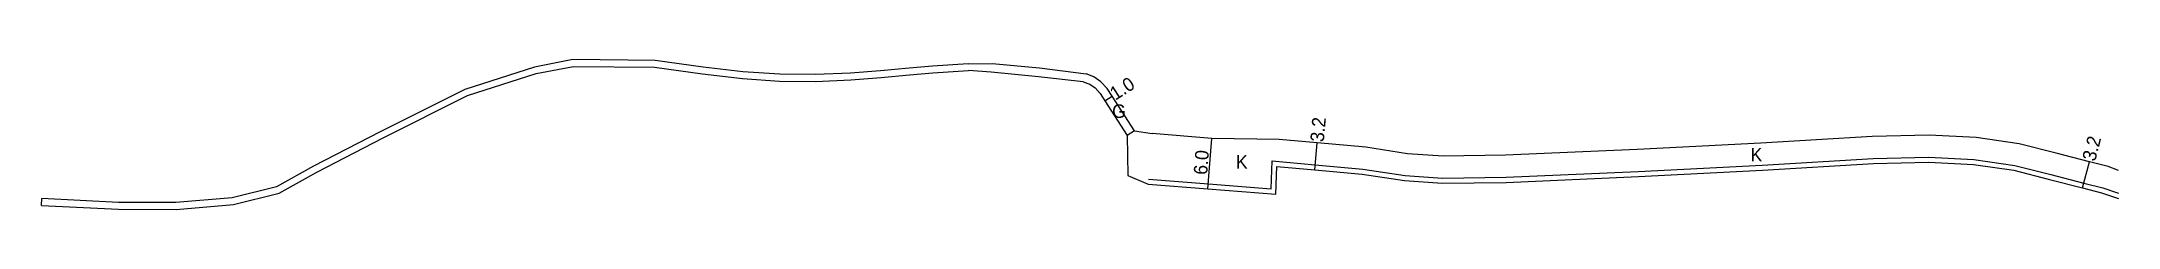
# Model space of a CAD drawing. Header units: metres. Extents: x 0 to 2400, y -93000 to -90000.
# Drawn here: x 555 to 800, y -92895.1 to -92877.4 of the extents above; entities that cross this region are included whole.
import ezdxf

# ---------------------------------------------------------------- set-up
doc = ezdxf.new("R2010")
doc.units = ezdxf.units.M
doc.header["$LTSCALE"] = 2.5
for name, color, linetype in [('幅員', 7, 'Continuous'), ('歩道・分離帯・安全施設', 7, 'Continuous'), ('舗装', 7, 'Continuous'), ('道路', 7, 'Continuous')]:
    doc.layers.add(name, color=color, linetype=linetype)
doc.styles.get("Standard").update_dxf_attribs({"font": ''})
doc.styles.get('Standard').set_extended_font_data('@MS PGothic')

msp = doc.modelspace()

# ---------------------------------------------------------------- texts
at = {"layer": '幅員'}
for s, rotation, p in [('1.0', 32.656, (681.69, -92882.22)), ('3.2', 84.7807, (706.26, -92887.15)), ('3.2', 75.4749, (797.25, -92889.47)), ('6.0', 85.4541, (692.5, -92891.03))]:
    msp.add_text(s, height=1.6, rotation=rotation, dxfattribs=at).set_placement(p)
at = {"layer": '舗装'}
for s, p in [('G', (681.3, -92884.25)), ('K', (695.89, -92890.26)), ('K', (756.6, -92889.41))]:
    msp.add_text(s, height=1.6, dxfattribs=at).set_placement(p)

# ---------------------------------------------------------------- linework, layer by layer
at = {"layer": '幅員'}
for points in [[(680.45, -92882.23), (681.29, -92881.69)], [(692.61, -92892.65), (693.08, -92886.67)], [(705.21, -92890.39), (705.5, -92887.2)], [(795.76, -92892.54), (796.57, -92889.44)]]:
    msp.add_lwpolyline(points, dxfattribs=at)
at = {"layer": '歩道・分離帯・安全施設'}
for points in [[(685.59, -92891.49), (692.65, -92892.06), (700.05, -92892.65), (700.16, -92889.35), (705.26, -92889.79), (710.89, -92890.3), (715.86, -92891.08), (720.26, -92891.38), (727.77, -92891.28), (743.35, -92890.6), (757.97, -92889.85), (771.06, -92889.06), (777.65, -92888.89), (782.95, -92889.17), (787.77, -92889.87), (792.01, -92890.95)], [(792.01, -92890.95), (795.91, -92891.96), (798.17, -92892.54), (800, -92893.16)]]:
    msp.add_lwpolyline(points, dxfattribs=at)
at = {"layer": '舗装'}
msp.add_lwpolyline([(683.93, -92885.78), (683.09, -92886.33)], dxfattribs=at)
at = {"layer": '道路'}
for points in [[(664.32, -92877.84), (660.11, -92878.11), (657.35, -92878.36), (654, -92878.66), (650.44, -92878.96), (646.31, -92879.12), (642.09, -92879.09), (637.76, -92878.79), (633.08, -92878.23), (627.4, -92877.46), (617.69, -92877.35), (613.18, -92878.24), (604.95, -92880.87), (594.96, -92885.91), (587.12, -92889.96), (582.74, -92892.41), (577.52, -92893.71), (570.88, -92894.28), (564.11, -92894.27), (555.07, -92893.81)], [(555.02, -92894.61), (564.09, -92895.07), (570.91, -92895.08), (577.65, -92894.5), (583.04, -92893.16), (587.49, -92890.67), (595.32, -92886.62), (605.25, -92881.61), (613.38, -92879.01), (617.77, -92878.15), (627.34, -92878.26), (632.98, -92879.02), (637.69, -92879.59), (642.06, -92879.89), (646.32, -92879.93), (650.49, -92879.76), (654.07, -92879.46), (657.42, -92879.15), (660.17, -92878.9), (664.37, -92878.64)], [(664.32, -92877.84), (667.15, -92877.8), (672.72, -92878.34), (678.24, -92879.04)], [(677.9, -92879.98), (672.62, -92879.39), (667.05, -92878.85), (664.37, -92878.64)], [(683.93, -92885.78), (681.29, -92881.69), (680.7, -92880.77), (679.98, -92879.96), (679.15, -92879.37), (678.24, -92879.04)], [(677.9, -92879.98), (678.68, -92880.26), (679.31, -92880.7), (679.9, -92881.38), (680.45, -92882.23), (683.09, -92886.33)], [(683.09, -92886.33), (683.15, -92891.07), (685.54, -92892.09)], [(683.93, -92885.78), (686.02, -92886.11)], [(701.01, -92886.82), (693.08, -92886.67), (686.02, -92886.11)], [(798.8, -92890.02), (796.57, -92889.44), (792.66, -92888.43), (788.28, -92887.31), (783.21, -92886.58), (777.68, -92886.29), (770.95, -92886.47), (757.82, -92887.25), (743.23, -92888.01), (727.69, -92888.68), (720.33, -92888.78), (716.15, -92888.49), (711.21, -92887.72), (705.5, -92887.2), (701.01, -92886.82)], [(700.74, -92890), (705.21, -92890.39), (710.81, -92890.9), (715.79, -92891.68), (720.24, -92891.98), (727.78, -92891.88), (743.38, -92891.2), (758, -92890.45), (771.09, -92889.66), (777.64, -92889.49), (782.89, -92889.77), (787.65, -92890.45), (791.87, -92891.53), (795.76, -92892.54), (798, -92893.12)], [(685.54, -92892.09), (692.61, -92892.65), (700.63, -92893.29), (700.74, -92890)], [(800, -92890.46), (798.8, -92890.02)], [(555.02, -92894.61), (555.07, -92893.81)], [(798, -92893.12), (800, -92893.8)]]:
    msp.add_lwpolyline(points, dxfattribs=at)

msp.set_redraw_order([(e.dxf.handle, doc.entitydb.next_handle()) for e in msp.query("TEXT MTEXT ATTDEF DIMENSION ARC_DIMENSION")])  # texts and dimensions are drawn at this point

doc.saveas('drawing.dxf')
